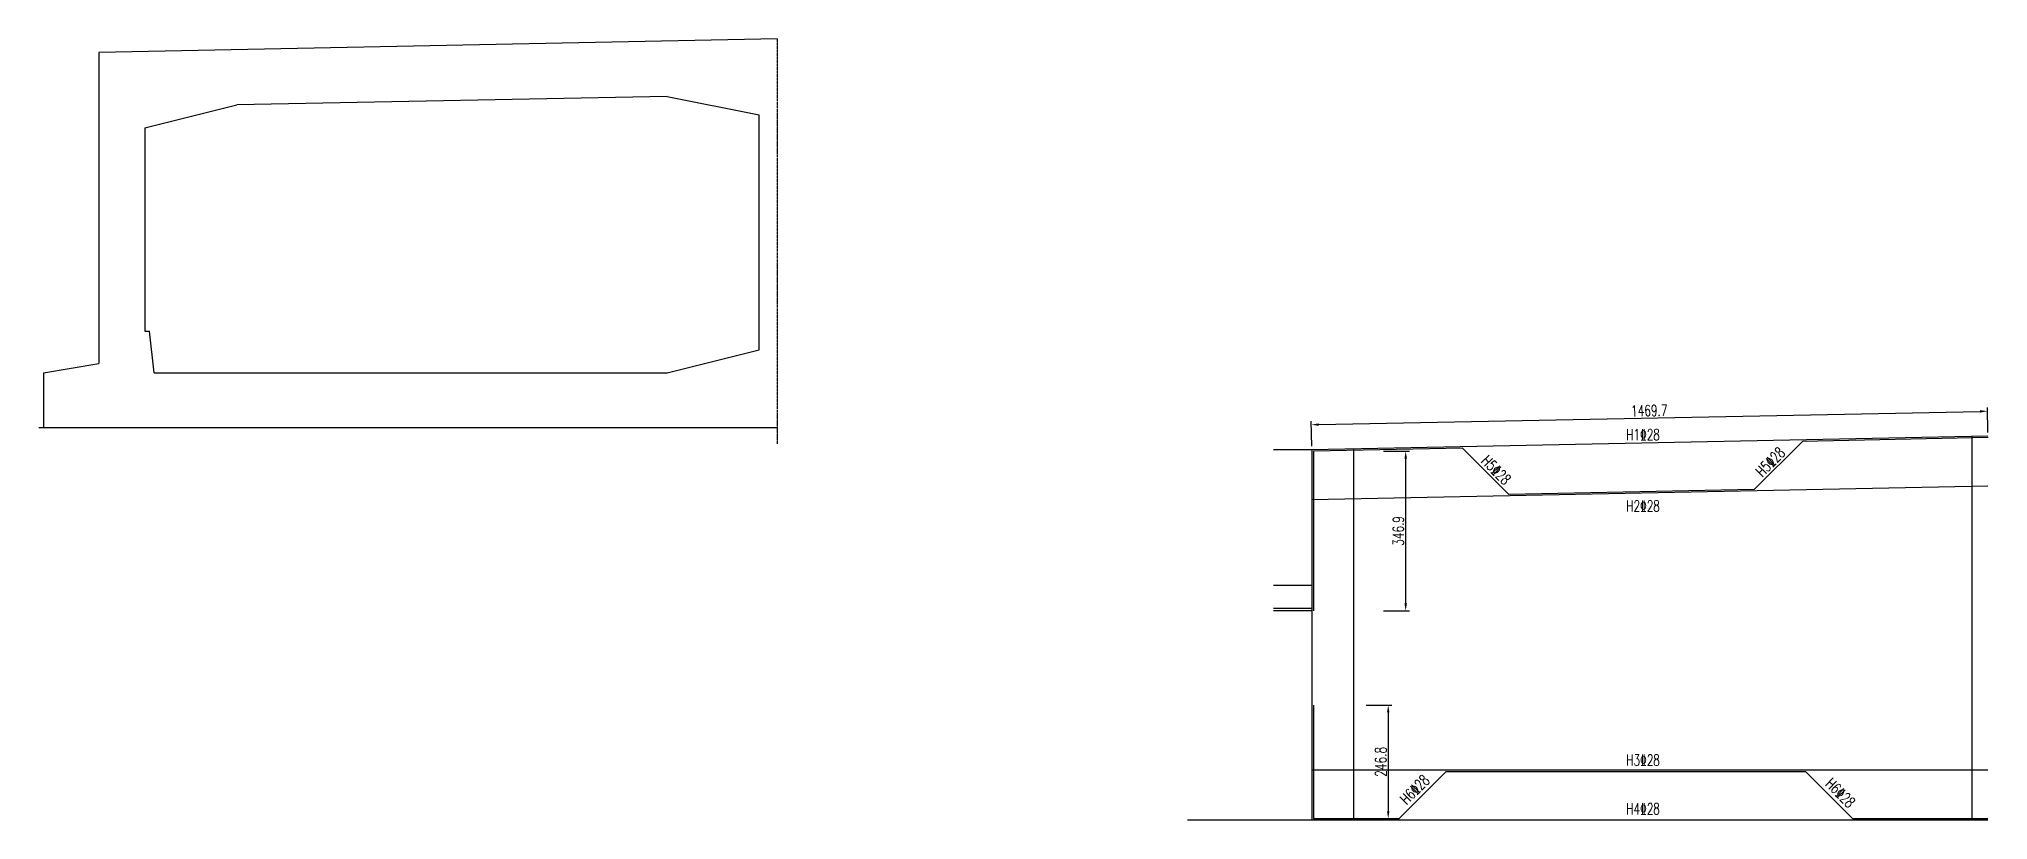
# Model space of a CAD drawing. Header units: millimetres. Extents: x -615 to 27787, y -21564 to 7677.
# Drawn here: x 621 to 4857, y 5979 to 7677 of the extents above; entities that cross this region are included whole.
import ezdxf

# ---------------------------------------------------------------- set-up
doc = ezdxf.new("R2010")
doc.units = ezdxf.units.MM
doc.header["$LTSCALE"] = 0.25
doc.linetypes.add('ACAD_ISO04W100', pattern=[30, 24, -3, 0, -3])
for name, color, linetype in [('中心线', 5, 'ACAD_ISO04W100'), ('文字', 7, 'Continuous'), ('次轮廓线', 7, 'Continuous'), ('钢筋', 1, 'Continuous')]:
    doc.layers.add(name, color=color, linetype=linetype)
doc.styles.get("Standard").update_dxf_attribs({"font": 'simplex1.shx', "width": 0.7, "bigfont": 'hztxt.shx'})
doc.dimstyles.new('80', dxfattribs={"dimscale": 8, "dimtxt": 3, "dimasz": 2, "dimexe": 1, "dimexo": 1, "dimgap": 0.5, "dimtad": 1, "dimdec": 1, "dimdsep": 46, "dimtxsty": 'Standard', "dimcen": 0.5, "dimadec": 0, "dimazin": 0, "dimtfac": 1, "dimtdec": 1, "dimtofl": 0, "dimtmove": 2, "dimatfit": 3, "dimfxl": 0, "dimtolj": 1, "dimtzin": 0, "dimarcsym": 0})

msp = doc.modelspace()

# ---------------------------------------------------------------- texts
at = {"layer": '文字', "width": 0.7}
for s, p in [('H1%%13228', (4070.17, 6804.54)), ('H2%%13228', (4070.17, 6649.36)), ('H3%%13228', (4070.17, 6096.91)), ('H4%%13228', (4070.17, 5991.01))]:
    msp.add_text(s, height=24, dxfattribs=at).set_placement(p)
for s, rotation, p in [('H5%%13228', 45, (4365.86, 6722.64)), ('H5%%13228', 315, (3753.23, 6757.11)), ('H6%%13228', 45, (3593.15, 6010.42)), ('H6%%13228', 315, (4501.31, 6055.17))]:
    msp.add_text(s, height=24, rotation=rotation, dxfattribs=at).set_placement(p)

# ---------------------------------------------------------------- blocks, each defined once
blk = doc.blocks.new('*D60')
at = {"color": 0, "lineweight": -2}
for p, q in [((3402, 6838.3), (4839.5, 6867)), ((4856.4, 6821), (4855.3, 6875.4)), ((3387, 6791.6), (3385.9, 6846))]:
    blk.add_line(p, q, dxfattribs=at)
at = {"color": 0}
for points in [[(4839.4, 6869.7), (4839.5, 6864.4), (4855.5, 6867.4)], [(3402, 6841), (3402.1, 6835.6), (3386, 6838)]]:
    blk.add_solid(points, dxfattribs=at)
at = {"layer": 'Defpoints', "color": 0}
for p in [(4855.5, 6867.4), (3387.1, 6783.6), (4856.5, 6813)]:
    blk.add_point(p, dxfattribs=at)
at = {"color": 0, "insert": (4120.4, 6868.7), "char_height": 24, "attachment_point": 5, "rotation": 1.1458}
blk.add_mtext('\\A1;1469.7', dxfattribs=at)
blk = doc.blocks.new('*D61')
at = {"color": 0, "lineweight": -2}
for p, q in [((3543, 6780.5), (3599, 6780.5)), ((3591, 6449.6), (3591, 6764.5)), ((3543, 6433.6), (3599, 6433.6))]:
    blk.add_line(p, q, dxfattribs=at)
at = {"color": 0}
for points in [[(3588.3, 6764.5), (3593.7, 6764.5), (3591, 6780.5)], [(3588.3, 6449.6), (3593.7, 6449.6), (3591, 6433.6)]]:
    blk.add_solid(points, dxfattribs=at)
at = {"layer": 'Defpoints', "color": 0}
for p in [(3390.3, 6780.5), (3591, 6780.5), (3390.3, 6433.6)]:
    blk.add_point(p, dxfattribs=at)
at = {"color": 0, "insert": (3575, 6607.1), "char_height": 24, "attachment_point": 5, "rotation": 90}
blk.add_mtext('\\A1;346.9', dxfattribs=at)
blk = doc.blocks.new('*D62')
at = {"color": 0, "lineweight": -2}
for p, q in [((3505, 6228.7), (3561, 6228.7)), ((3553, 6212.7), (3553, 5997.8)), ((3505, 5981.8), (3561, 5981.8))]:
    blk.add_line(p, q, dxfattribs=at)
at = {"color": 0}
for points in [[(3550.4, 6212.7), (3555.7, 6212.7), (3553, 6228.7)], [(3550.4, 5997.8), (3555.7, 5997.8), (3553, 5981.8)]]:
    blk.add_solid(points, dxfattribs=at)
at = {"layer": 'Defpoints', "color": 0}
for p in [(3390.3, 6228.7), (3390.3, 5981.8), (3553, 5981.8)]:
    blk.add_point(p, dxfattribs=at)
at = {"color": 0, "insert": (3537, 6105.3), "char_height": 24, "attachment_point": 5, "rotation": 90}
blk.add_mtext('\\A1;246.8', dxfattribs=at)

# ---------------------------------------------------------------- dimensions: what is measured, and where the dimension line sits
for p1, p2, distance, picture, middle in [((3387.12, 6783.64), (4856.54, 6813.03), 54.35, '*D60', (4120.42, 6868.67)), ((3390.28, 6433.64), (3390.28, 6780.54), -200.73, '*D61', (3575, 6607.09)), ((3390.28, 6228.69), (3390.28, 5981.85), 162.74, '*D62', (3537.02, 6105.27))]:
    dim = msp.add_aligned_dim(p1=p1, p2=p2, distance=distance, dimstyle='80')
    dim.commit()
    dim.dimension.update_dxf_attribs({"geometry": picture, "text_midpoint": middle})

# ---------------------------------------------------------------- linework, layer by layer
for p, q in [((3387.12, 6783.64), (3303.73, 6783.64)), ((3387.12, 6488.64), (3303.73, 6488.64)), ((3387.12, 6438.64), (3303.73, 6438.64)), ((3387.12, 6433.64), (3303.73, 6433.64)), ((3387.12, 5978.69), (3116.84, 5978.69))]:
    msp.add_line(p, q)
at = {"layer": '中心线'}
msp.add_line((2225.64, 6796.2), (2225.64, 7676.56), dxfattribs=at)
at = {"layer": '次轮廓线'}
for p, q in [((2225.64, 7676.56), (750.64, 7647.06)), ((750.64, 7647.06), (750.64, 6971.06)), ((1985.64, 7551.76), (1050.64, 7533.06)), ((1985.64, 7551.76), (2185.64, 7511.76)), ((850.64, 7483.06), (1050.64, 7533.06)), ((2185.64, 7001.06), (2185.64, 7511.76)), ((850.64, 7483.06), (850.64, 7041.06)), ((850.64, 7041.06), (860.64, 7041.06)), ((870.75, 6951.06), (860.64, 7041.06)), ((1985.64, 6951.06), (2185.64, 7001.06)), ((630.64, 6951.06), (750.64, 6971.06)), ((630.64, 6951.06), (630.64, 6831.06)), ((870.75, 6951.06), (1985.64, 6951.06)), ((2225.64, 6831.06), (620.64, 6831.06))]:
    msp.add_line(p, q, dxfattribs=at)
at = {"layer": '钢筋'}
for p, q in [((4856.54, 6813.03), (3387.12, 6783.64)), ((3387.12, 6783.64), (3387.12, 5978.69)), ((3477.28, 6785.44), (3477.28, 5978.69)), ((4822.12, 5978.69), (4822.12, 6812.34)), ((4856.54, 6704.19), (3387.12, 6674.8)), ((3387.12, 6087.53), (4856.54, 6087.53)), ((4856.54, 5978.69), (3387.12, 5978.69))]:
    msp.add_line(p, q, dxfattribs=at)
for points in [[(4856.6, 6809.87), (4453.31, 6801.8), (4348.7, 6697.19), (3815.14, 6686.52), (3714.64, 6787.03), (3390.28, 6780.54), (3390.28, 6433.64)], [(3390.28, 6228.69), (3390.28, 5981.85), (3576.7, 5981.85), (3679.22, 6084.37), (4459.7, 6084.37), (4562.22, 5981.85), (4856.54, 5981.85)]]:
    msp.add_lwpolyline(points, dxfattribs=at)

msp.set_redraw_order([(e.dxf.handle, doc.entitydb.next_handle()) for e in msp.query("TEXT MTEXT ATTDEF DIMENSION ARC_DIMENSION")])  # texts and dimensions are drawn at this point

doc.saveas('drawing.dxf')
